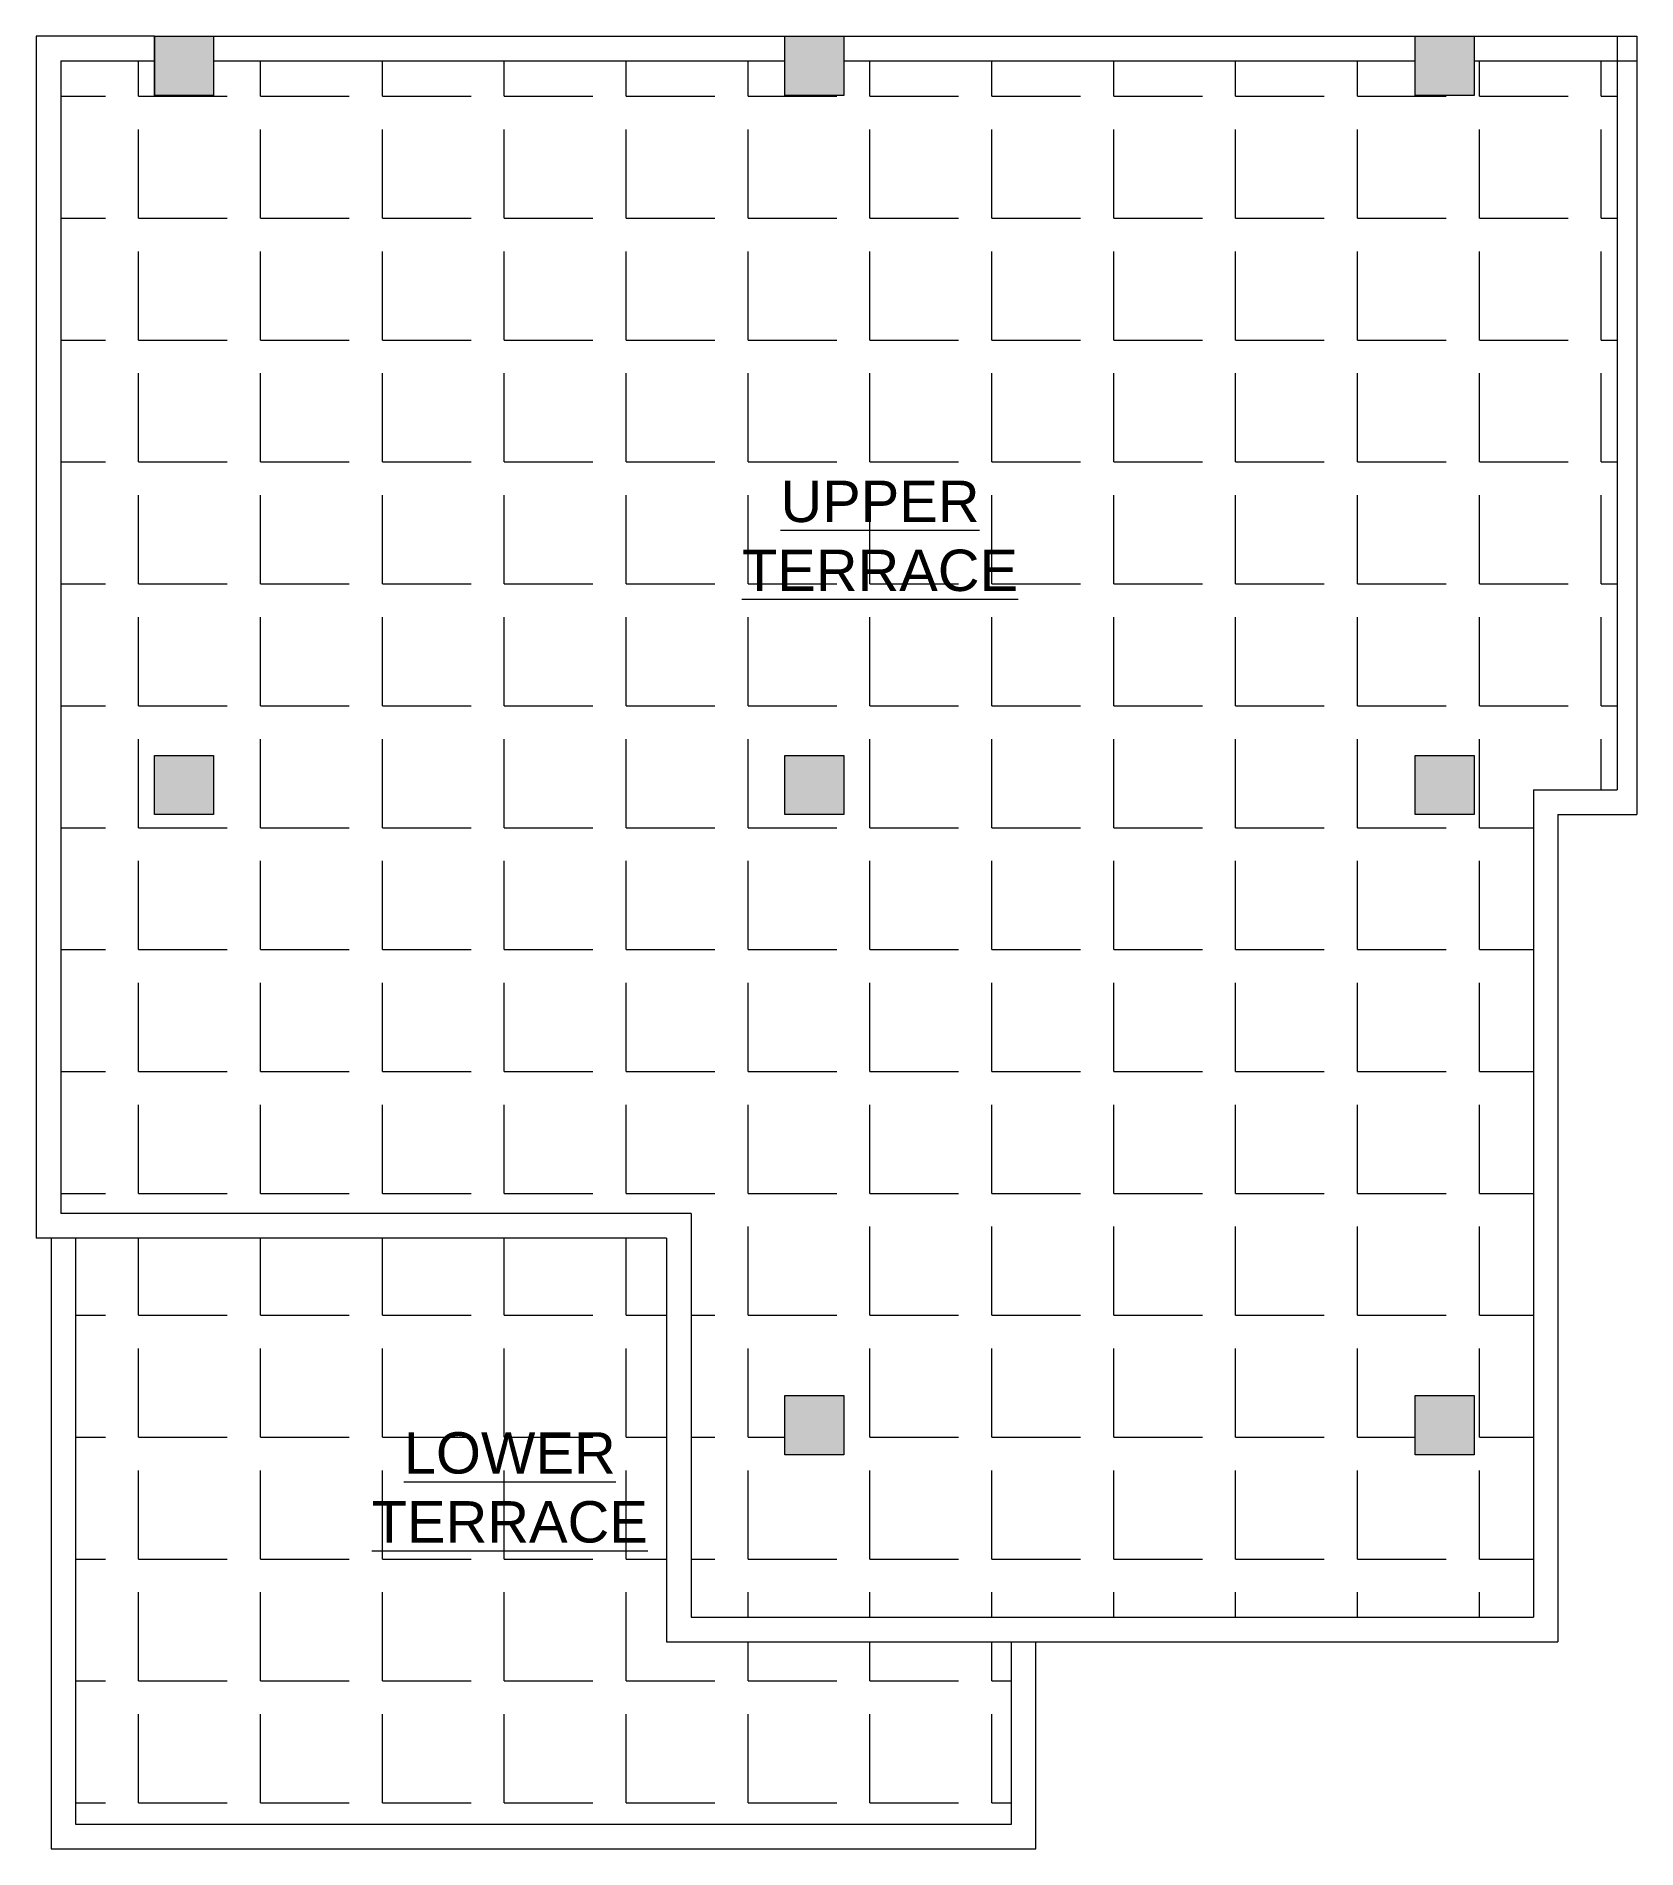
# Model space of a CAD drawing. Header units: inches. Extents: x 141029 to 166402, y -23568 to -18036.
# Drawn here: x 155510 to 155835, y -21818.1 to -21450.1 of the extents above; entities that cross this region are included whole.
import ezdxf

# ---------------------------------------------------------------- set-up
doc = ezdxf.new("R2010")
doc.units = ezdxf.units.IN
doc.header["$LTSCALE"] = 0.5
doc.header["$MEASUREMENT"] = 0
doc.linetypes.add('CENTER', pattern=[2, 1.25, -0.25, 0.25, -0.25])
for name, color, linetype, lineweight in [('Annotate-Lite.w', 177, 'Continuous', 9), ('Annotations-Bold.w', 177, 'Continuous', 13), ('wall', 1, 'Continuous', 40)]:
    doc.layers.add(name, color=color, linetype=linetype, lineweight=lineweight)
doc.styles.add('gaurav', font='arial.ttf')

msp = doc.modelspace()

# ---------------------------------------------------------------- texts
at = {"layer": 'Annotations-Bold.w', "color": 0, "linetype": 'CENTER', "ltscale": 0.3, "char_height": 8.4, "width": 77.2712, "attachment_point": 2, "style": 'gaurav'}
for s, insert in [('{\\LUPPER\\PTERRACE}', (155681.38, -21540.29)), ('{\\LLOWER\\PTERRACE}', (155606.2, -21733.48))]:
    msp.add_mtext(s, dxfattribs=dict(at, insert=insert))

# ---------------------------------------------------------------- hatches: boundary and pattern name
at = {"layer": 'Annotations-Bold.w', "linetype": 'CENTER', "ltscale": 0.3}
h = msp.add_hatch(dxfattribs=at)
h.set_pattern_fill('ANGLE', color=0, scale=90, angle=-360, style=0)
h.set_pattern_definition([(360, (3664.826, -53.51), (2e-14, 24.75), [18, -6.75]), (90, (3664.826, -53.51), (-24.75, 3e-14), [18, -6.75])])
h.paths.add_polyline_path([(155814.05, -21603.06), (155831.05, -21603.06), (155831.05, -21455.06), (155802.05, -21455.06), (155802.05, -21462.06), (155790.05, -21462.06), (155790.05, -21455.06), (155674.05, -21455.06), (155674.05, -21462.06), (155662.05, -21462.06), (155662.05, -21455.06), (155546.05, -21455.06), (155546.05, -21462.06), (155534.05, -21462.06), (155534.05, -21455.06), (155515.05, -21455.06), (155515.05, -21689.06), (155643.05, -21689.06), (155643.05, -21771.06), (155814.05, -21771.06)])
h.paths.add_polyline_path([(155674.05, -21608.06), (155674.05, -21596.06), (155662.05, -21596.06), (155662.05, -21608.06)], flags=16)
h.paths.add_polyline_path([(155790.05, -21608.06), (155802.05, -21608.06), (155802.05, -21596.06), (155790.05, -21596.06)], flags=16)
h.paths.add_polyline_path([(155674.05, -21726.06), (155662.05, -21726.06), (155662.05, -21738.06), (155674.05, -21738.06)], flags=16)
h.paths.add_polyline_path([(155790.05, -21726.06), (155790.05, -21738.06), (155802.05, -21738.06), (155802.05, -21726.06)], flags=16)
h.paths.add_polyline_path([(155546.05, -21608.06), (155534.05, -21608.06), (155534.05, -21596.06), (155546.05, -21596.06)], flags=16)
h.paths.add_polyline_path([(155638.05, -21776.06), (155638.05, -21694.06), (155518.05, -21694.06), (155518.05, -21813.06), (155708.05, -21813.06), (155708.05, -21776.06)])
h.paths.add_polyline_path([(155651.7, -21538.19), (155711.07, -21538.19), (155711.07, -21566.61), (155651.7, -21566.61)], flags=24)
h.paths.add_polyline_path([(155576.51, -21731.38), (155635.88, -21731.38), (155635.88, -21759.95), (155576.51, -21759.95)], flags=24)
at = {"layer": 'wall'}
for points in [[(155546.05, -21450.06), (155534.05, -21450.06), (155534.05, -21462.06), (155546.05, -21462.06)], [(155674.05, -21450.06), (155662.05, -21450.06), (155662.05, -21462.06), (155674.05, -21462.06)], [(155802.05, -21450.06), (155790.05, -21450.06), (155790.05, -21462.06), (155802.05, -21462.06)], [(155546.05, -21596.06), (155534.05, -21596.06), (155534.05, -21608.06), (155546.05, -21608.06)], [(155674.05, -21596.06), (155662.05, -21596.06), (155662.05, -21608.06), (155674.05, -21608.06)], [(155802.05, -21596.06), (155790.05, -21596.06), (155790.05, -21608.06), (155802.05, -21608.06)], [(155674.05, -21726.06), (155662.05, -21726.06), (155662.05, -21738.06), (155674.05, -21738.06)], [(155802.05, -21726.06), (155790.05, -21726.06), (155790.05, -21738.06), (155802.05, -21738.06)]]:
    msp.add_hatch(color=256, dxfattribs=at).paths.add_polyline_path(points)

# ---------------------------------------------------------------- linework, layer by layer
at = {"layer": 'Annotate-Lite.w', "color": 1}
for p, q in [((155510.05, -21450.06), (155510.05, -21694.06)), ((155534.05, -21450.06), (155510.05, -21450.06)), ((155534.05, -21450.06), (155802.05, -21450.06)), ((155802.05, -21450.06), (155835.05, -21450.06)), ((155831.05, -21450.06), (155831.05, -21603.06)), ((155835.05, -21450.06), (155835.05, -21608.06)), ((155515.05, -21455.06), (155534.05, -21455.06)), ((155515.05, -21455.06), (155515.05, -21689.06)), ((155674.05, -21455.06), (155790.05, -21455.06)), ((155802.05, -21455.06), (155835.05, -21455.06)), ((155814.05, -21603.06), (155814.05, -21771.06)), ((155814.05, -21603.06), (155831.05, -21603.06)), ((155819.05, -21608.06), (155819.05, -21776.06)), ((155819.05, -21608.06), (155835.05, -21608.06)), ((155643.05, -21689.06), (155515.05, -21689.06)), ((155643.05, -21689.06), (155643.05, -21771.06)), ((155638.05, -21694.06), (155510.05, -21694.06)), ((155513.05, -21694.06), (155513.05, -21818.06)), ((155518.05, -21694.06), (155518.05, -21813.06)), ((155638.05, -21694.06), (155638.05, -21776.06)), ((155643.05, -21771.06), (155814.05, -21771.06)), ((155638.05, -21776.06), (155815.05, -21776.06)), ((155708.05, -21813.06), (155708.05, -21776.06)), ((155713.05, -21818.06), (155713.05, -21776.06)), ((155802.05, -21776.06), (155819.05, -21776.06)), ((155518.05, -21813.06), (155708.05, -21813.06)), ((155513.05, -21818.06), (155662.05, -21818.06)), ((155513.05, -21818.06), (155662.05, -21818.06)), ((155513.05, -21818.06), (155713.05, -21818.06))]:
    msp.add_line(p, q, dxfattribs=at)
at = {"layer": 'Annotate-Lite.w'}
for p, q in [((155534.05, -21450.06), (155534.05, -21462.06)), ((155546.05, -21455.06), (155662.05, -21455.06))]:
    msp.add_line(p, q, dxfattribs=at)
for points in [[(155534.05, -21450.06), (155546.05, -21450.06), (155546.05, -21462.06), (155534.05, -21462.06)], [(155662.05, -21450.06), (155674.05, -21450.06), (155674.05, -21462.06), (155662.05, -21462.06)], [(155790.05, -21450.06), (155802.05, -21450.06), (155802.05, -21462.06), (155790.05, -21462.06)], [(155534.05, -21596.06), (155546.05, -21596.06), (155546.05, -21608.06), (155534.05, -21608.06)], [(155662.05, -21596.06), (155674.05, -21596.06), (155674.05, -21608.06), (155662.05, -21608.06)], [(155790.05, -21596.06), (155802.05, -21596.06), (155802.05, -21608.06), (155790.05, -21608.06)], [(155662.05, -21726.06), (155674.05, -21726.06), (155674.05, -21738.06), (155662.05, -21738.06)], [(155790.05, -21726.06), (155802.05, -21726.06), (155802.05, -21738.06), (155790.05, -21738.06)]]:
    msp.add_lwpolyline(points, close=True, dxfattribs=at)

msp.set_redraw_order([(e.dxf.handle, doc.entitydb.next_handle()) for e in msp.query("TEXT MTEXT ATTDEF DIMENSION ARC_DIMENSION")])  # texts and dimensions are drawn at this point

doc.saveas('drawing.dxf')
